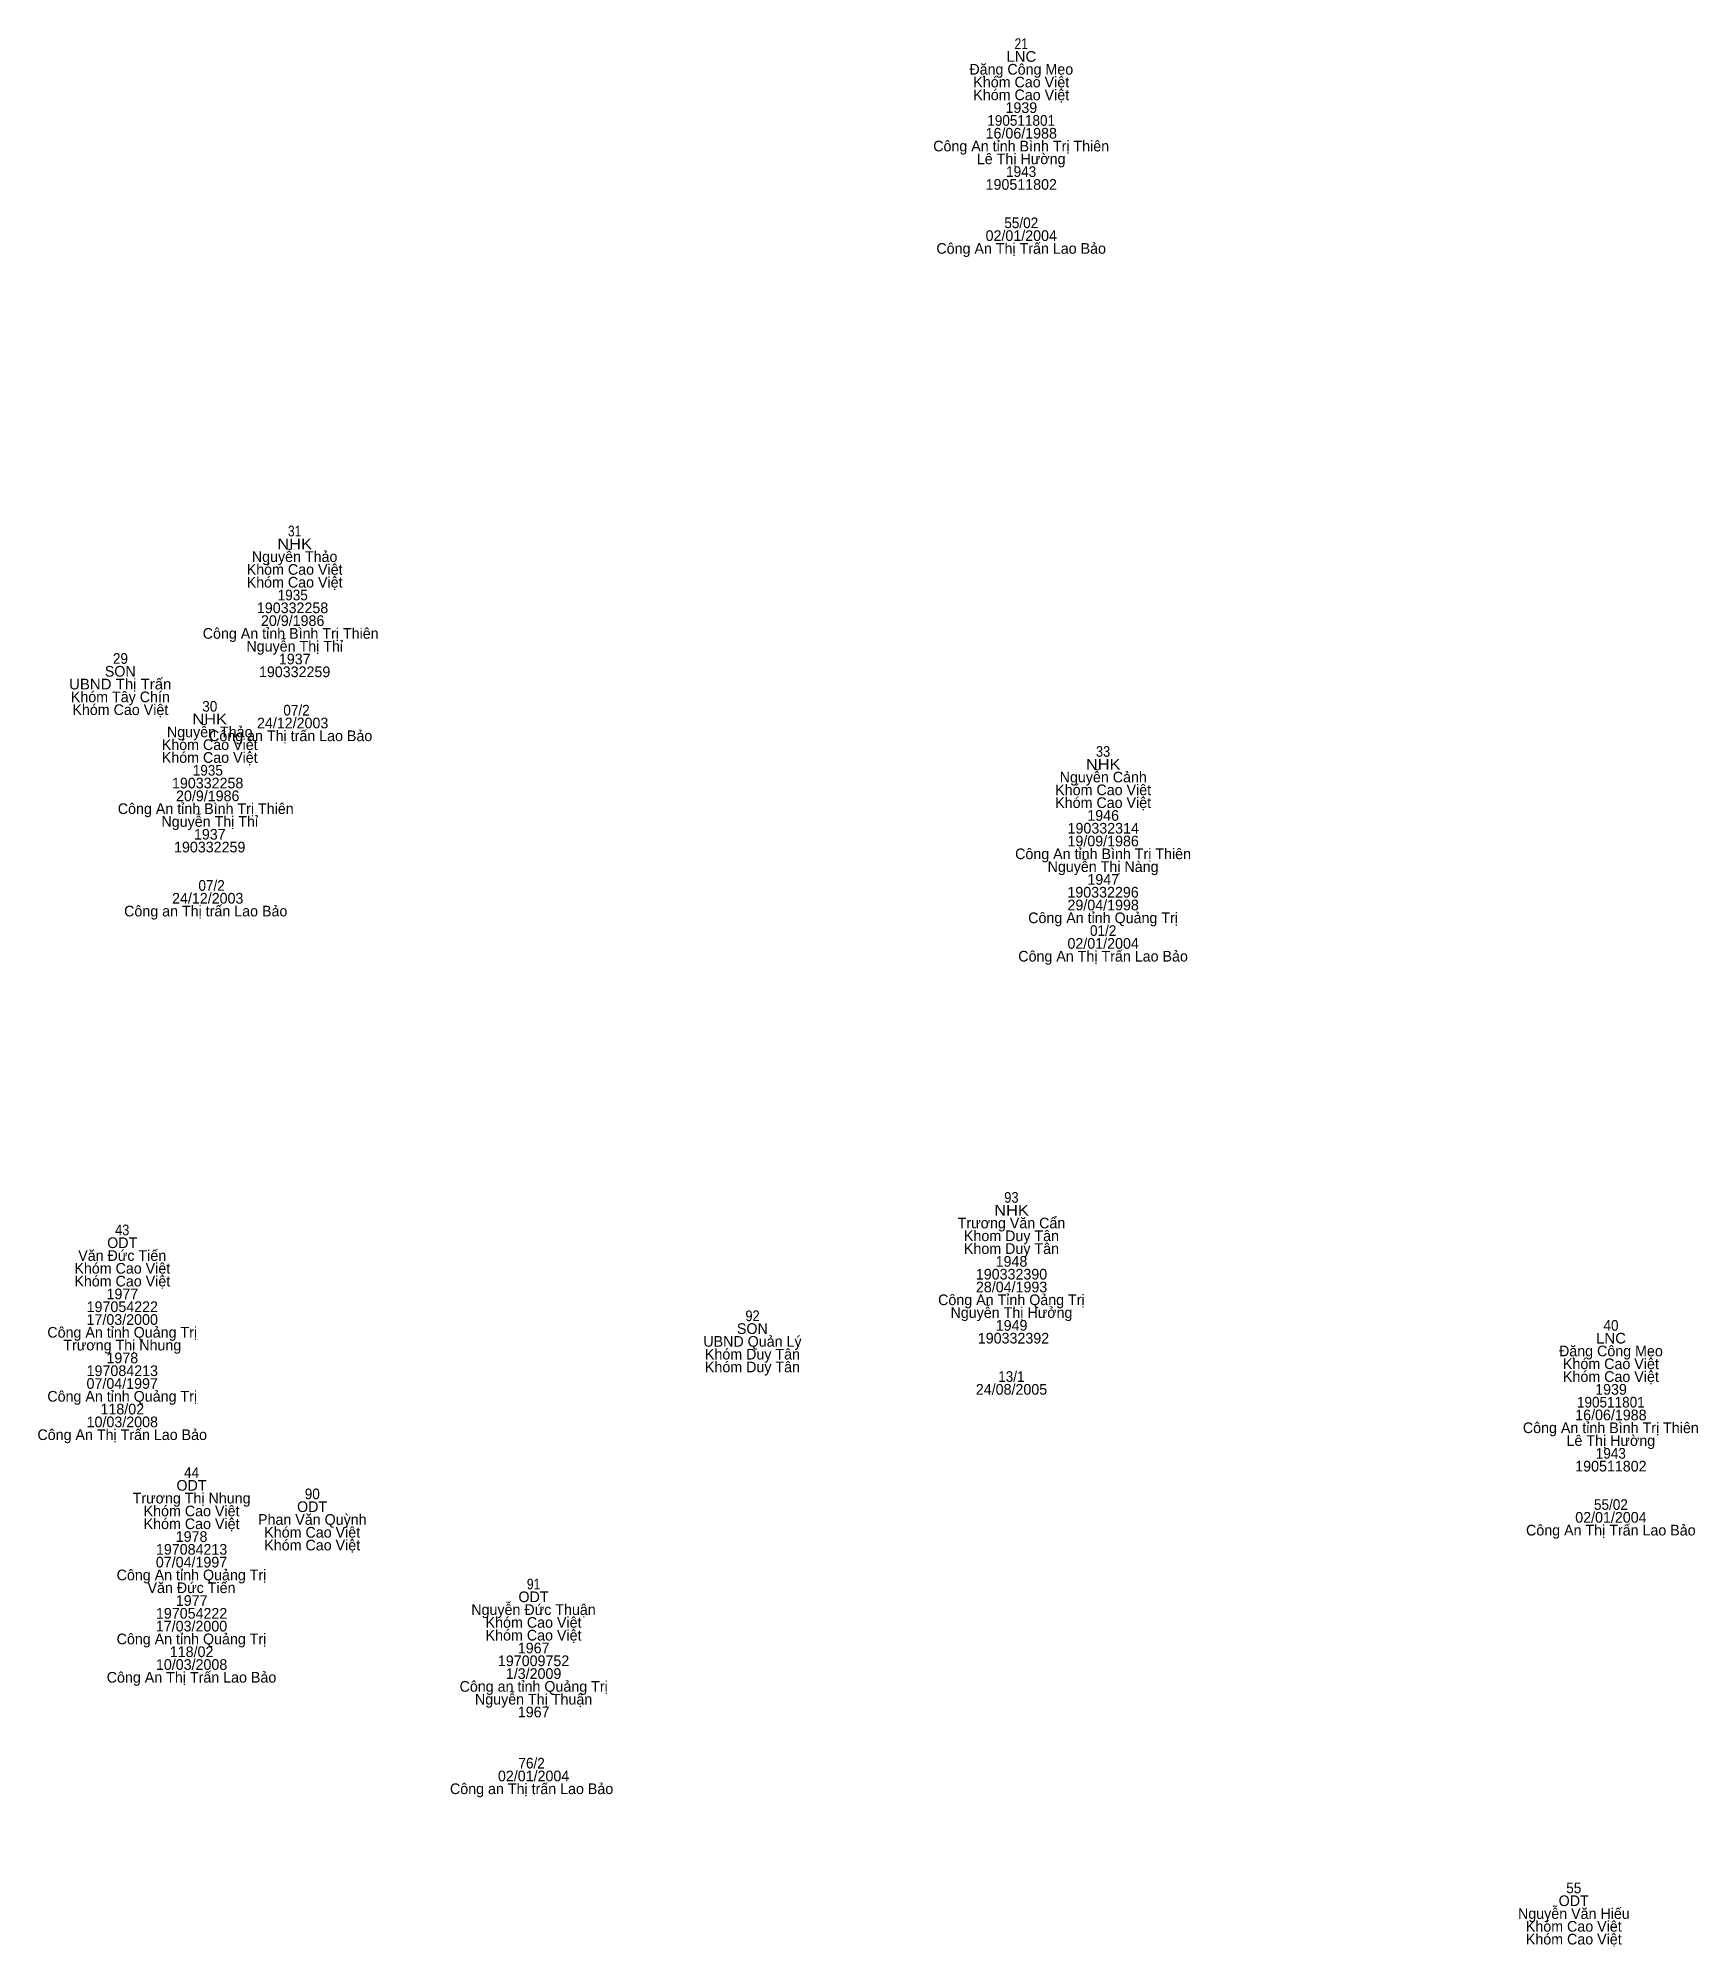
# Model space of a CAD drawing. Header units: metres. Extents: x 535887 to 536548, y 1837332 to 1837987.
# Drawn here: x 536329.3 to 536422.8, y 1837618.9 to 1837726.3 of the extents above; entities that cross this region are included whole.
import ezdxf
from ezdxf.enums import TextEntityAlignment as Align

# ---------------------------------------------------------------- set-up
doc = ezdxf.new("R2010")
doc.units = ezdxf.units.M
doc.header["$LTSCALE"] = 0.24
doc.layers.add('1', color=7, linetype='Continuous')

msp = doc.modelspace()

# ---------------------------------------------------------------- texts
at = {"layer": '1'}
for s, width, p in [('21', 0.85, (536384.68, 1837725.71)), ('LNC', 1.05, (536384.685, 1837724.99)), ('190511801', 0.95, (536384.675, 1837721.39)), ('1943', 0.95, (536384.675, 1837718.51)), ('55/02', 0.95, (536384.68, 1837715.63)), ('NHK', 1.15, (536343.78, 1837697.57)), ('31', 0.85, (536343.78, 1837698.29)), ('1935 ', 0.95, (536343.78, 1837694.69)), ('29', 0.95, (536333.975, 1837691.12)), ('UBND Thị Trấn', 1.05, (536333.965, 1837689.68)), ('30', 0.95, (536339.005, 1837688.43)), (' 07/2', 0.95, (536343.78, 1837688.21)), ('NHK', 1.15, (536339, 1837687.71)), ('33', 0.9, (536389.285, 1837685.89)), ('1935 ', 0.95, (536339, 1837684.83)), ('NHK', 1.15, (536389.29, 1837685.17)), (' 07/2', 0.95, (536339, 1837678.35)), ('01/2', 0.95, (536389.29, 1837675.81)), ('NHK', 1.15, (536384.13, 1837660.08)), ('93', 0.9, (536384.125, 1837660.8)), ('43', 0.9, (536334.075, 1837658.97)), ('92', 0.9, (536369.555, 1837654.14)), ('40', 0.95, (536417.875, 1837653.6)), ('LNC', 1.05, (536417.875, 1837652.88)), ('13/1', 0.95, (536384.125, 1837650.72)), ('190511801', 0.95, (536417.865, 1837649.28)), ('1943', 0.95, (536417.865, 1837646.4)), ('44', 0.95, (536337.98, 1837645.32)), ('90', 0.95, (536344.775, 1837644.12)), ('55/02', 0.95, (536417.87, 1837643.52)), ('91', 0.85, (536357.23, 1837639.05)), ('76/2 ', 0.95, (536357.225, 1837628.97)), ('55', 0.95, (536415.78, 1837621.95))]:
    msp.add_text(s, height=0.6, dxfattribs=dict(at, width=width)).set_placement(p, align=Align.CENTER)
for s, p in [('Đặng Công Mẹo', (536384.68, 1837724.27)), ('Khóm Cao Việt', (536384.68, 1837723.55)), ('Khóm Cao Việt', (536384.68, 1837722.83)), ('1939', (536384.685, 1837722.11)), ('Công An tỉnh Bình Trị Thiên', (536384.675, 1837719.95)), ('16/06/1988', (536384.68, 1837720.67)), ('Lê Thị Hường', (536384.675, 1837719.23)), ('190511802', (536384.68, 1837717.79)), ('02/01/2004', (536384.68, 1837714.91)), ('Công An Thị Trấn Lao Bảo', (536384.675, 1837714.19)), ('Nguyễn Thảo', (536343.78, 1837696.85)), ('Khóm Cao Việt', (536343.78, 1837696.13)), ('Khóm Cao Việt', (536343.78, 1837695.41)), ('190332258 ', (536343.775, 1837693.97)), ('20/9/1986 ', (536343.78, 1837693.25)), ('Công An tỉnh Bình Trị Thiên  ', (536343.78, 1837692.53)), ('Nguyễn Thị Thỉ', (536343.785, 1837691.81)), ('1937', (536343.785, 1837691.09)), ('SON', (536333.965, 1837690.4)), ('190332259', (536343.78, 1837690.37)), ('Khóm Tây Chín', (536333.97, 1837688.96)), ('Khóm Cao Việt', (536333.97, 1837688.24)), ('Nguyễn Thảo', (536339, 1837686.99)), ('Công an Thị trấn Lao Bảo  ', (536343.78, 1837686.77)), ('24/12/2003 ', (536343.78, 1837687.49)), ('Khóm Cao Việt', (536339, 1837686.27)), ('Khóm Cao Việt', (536339, 1837685.55)), ('Nguyễn Cảnh', (536389.295, 1837684.45)), ('190332258 ', (536338.995, 1837684.11)), ('Khóm Cao Việt', (536389.29, 1837683.73)), ('Công An tỉnh Bình Trị Thiên  ', (536339, 1837682.67)), ('20/9/1986 ', (536339, 1837683.39)), ('Khóm Cao Việt', (536389.29, 1837683.01)), ('Nguyễn Thị Thỉ', (536339.005, 1837681.95)), ('190332314', (536389.295, 1837681.57)), ('1946', (536389.29, 1837682.29)), ('190332259', (536339, 1837680.51)), ('1937', (536339.005, 1837681.23)), ('19/09/1986', (536389.29, 1837680.85)), ('Công An tỉnh Bình Trị Thiên', (536389.285, 1837680.13)), ('Nguyễn Thị Nàng', (536389.285, 1837679.41)), ('1947', (536389.295, 1837678.69)), ('24/12/2003 ', (536339, 1837677.63)), ('29/04/1998', (536389.29, 1837677.25)), ('190332296', (536389.285, 1837677.97)), ('Công an Thị trấn Lao Bảo  ', (536339, 1837676.91)), ('Công An tỉnh Quảng Trị', (536389.285, 1837676.53)), ('02/01/2004', (536389.29, 1837675.09)), ('Công An Thị Trấn Lao Bảo', (536389.285, 1837674.37)), ('Trương Văn Cẩn', (536384.13, 1837659.36)), ('ODT', (536334.075, 1837658.25)), ('Khom Duy Tân', (536384.13, 1837658.64)), ('Khom Duy Tân', (536384.13, 1837657.92)), ('Khóm Cao Việt', (536334.08, 1837656.81)), ('Văn Đức Tiến', (536334.075, 1837657.53)), ('1948', (536384.13, 1837657.2)), ('Khóm Cao Việt', (536334.08, 1837656.09)), ('28/04/1993', (536384.135, 1837655.76)), ('190332390', (536384.13, 1837656.48)), ('197054222', (536334.08, 1837654.65)), ('1977', (536334.085, 1837655.37)), ('Công An Tỉnh Qảng Trị', (536384.125, 1837655.04)), ('17/03/2000', (536334.075, 1837653.93)), ('SON', (536369.545, 1837653.42)), ('Nguyễn Thị Hưởng', (536384.13, 1837654.32)), ('1949', (536384.135, 1837653.6)), ('Công An tỉnh Quảng Trị', (536334.075, 1837653.21)), ('Trương Thị Nhung', (536334.08, 1837652.49)), ('UBND Quản Lý', (536369.55, 1837652.7)), (' 190332392', (536384.13, 1837652.88)), ('1978', (536334.08, 1837651.77)), ('Khóm Duy Tân', (536369.55, 1837651.98)), ('Khóm Duy Tân', (536369.55, 1837651.26)), ('Đặng Công Mẹo', (536417.87, 1837652.16)), ('Khóm Cao Việt', (536417.87, 1837651.44)), ('07/04/1997', (536334.075, 1837650.33)), ('197084213', (536334.08, 1837651.05)), ('Khóm Cao Việt', (536417.87, 1837650.72)), ('Công An tỉnh Quảng Trị', (536334.075, 1837649.61)), ('24/08/2005', (536384.13, 1837650)), ('1939', (536417.875, 1837650)), ('10/03/2008', (536334.08, 1837648.17)), ('118/02', (536334.08, 1837648.89)), ('16/06/1988', (536417.87, 1837648.56)), ('Công An Thị Trấn Lao Bảo', (536334.075, 1837647.45)), ('Công An tỉnh Bình Trị Thiên', (536417.865, 1837647.84)), ('Lê Thị Hường', (536417.865, 1837647.12)), ('190511802', (536417.87, 1837645.68)), ('Trương Thị Nhung', (536337.98, 1837643.88)), ('ODT', (536337.975, 1837644.6)), ('Khóm Cao Việt', (536337.98, 1837643.16)), ('Phan Văn Quỳnh', (536344.775, 1837642.68)), ('ODT', (536344.765, 1837643.4)), ('02/01/2004', (536417.87, 1837642.8)), ('Khóm Cao Việt', (536337.98, 1837642.44)), ('1978', (536337.98, 1837641.72)), ('Khóm Cao Việt', (536344.77, 1837641.96)), ('Công An Thị Trấn Lao Bảo', (536417.865, 1837642.08)), ('197084213', (536337.98, 1837641)), ('Khóm Cao Việt', (536344.77, 1837641.24)), ('Công An tỉnh Quảng Trị', (536337.975, 1837639.56)), ('07/04/1997', (536337.975, 1837640.28)), ('Văn Đức Tiến', (536337.975, 1837638.84)), ('197054222', (536337.98, 1837637.4)), ('1977', (536337.985, 1837638.12)), ('Nguyễn Đức Thuận', (536357.225, 1837637.61)), ('ODT', (536357.225, 1837638.33)), ('17/03/2000', (536337.975, 1837636.68)), ('Khóm Cao Việt', (536357.23, 1837636.89)), ('Công An tỉnh Quảng Trị', (536337.975, 1837635.96)), ('118/02', (536337.98, 1837635.24)), ('Khóm Cao Việt', (536357.23, 1837636.17)), ('1967', (536357.235, 1837635.45)), ('10/03/2008', (536337.98, 1837634.52)), ('197009752', (536357.23, 1837634.73)), ('Công An Thị Trấn Lao Bảo', (536337.975, 1837633.8)), ('Công an tỉnh Quảng Trị', (536357.235, 1837633.29)), ('1/3/2009', (536357.23, 1837634.01)), ('Nguyễn Thị Thuận', (536357.23, 1837632.57)), ('1967', (536357.235, 1837631.85)), ('02/01/2004', (536357.23, 1837628.25)), ('Công an Thị trấn Lao Bảo ', (536357.23, 1837627.53)), ('ODT', (536415.775, 1837621.23)), ('Nguyễn Văn Hiếu', (536415.785, 1837620.51)), ('Khóm Cao Việt', (536415.78, 1837619.79)), ('Khóm Cao Việt', (536415.78, 1837619.07))]:
    msp.add_text(s, height=0.6, dxfattribs=at).set_placement(p, align=Align.CENTER)

doc.saveas('drawing.dxf')
